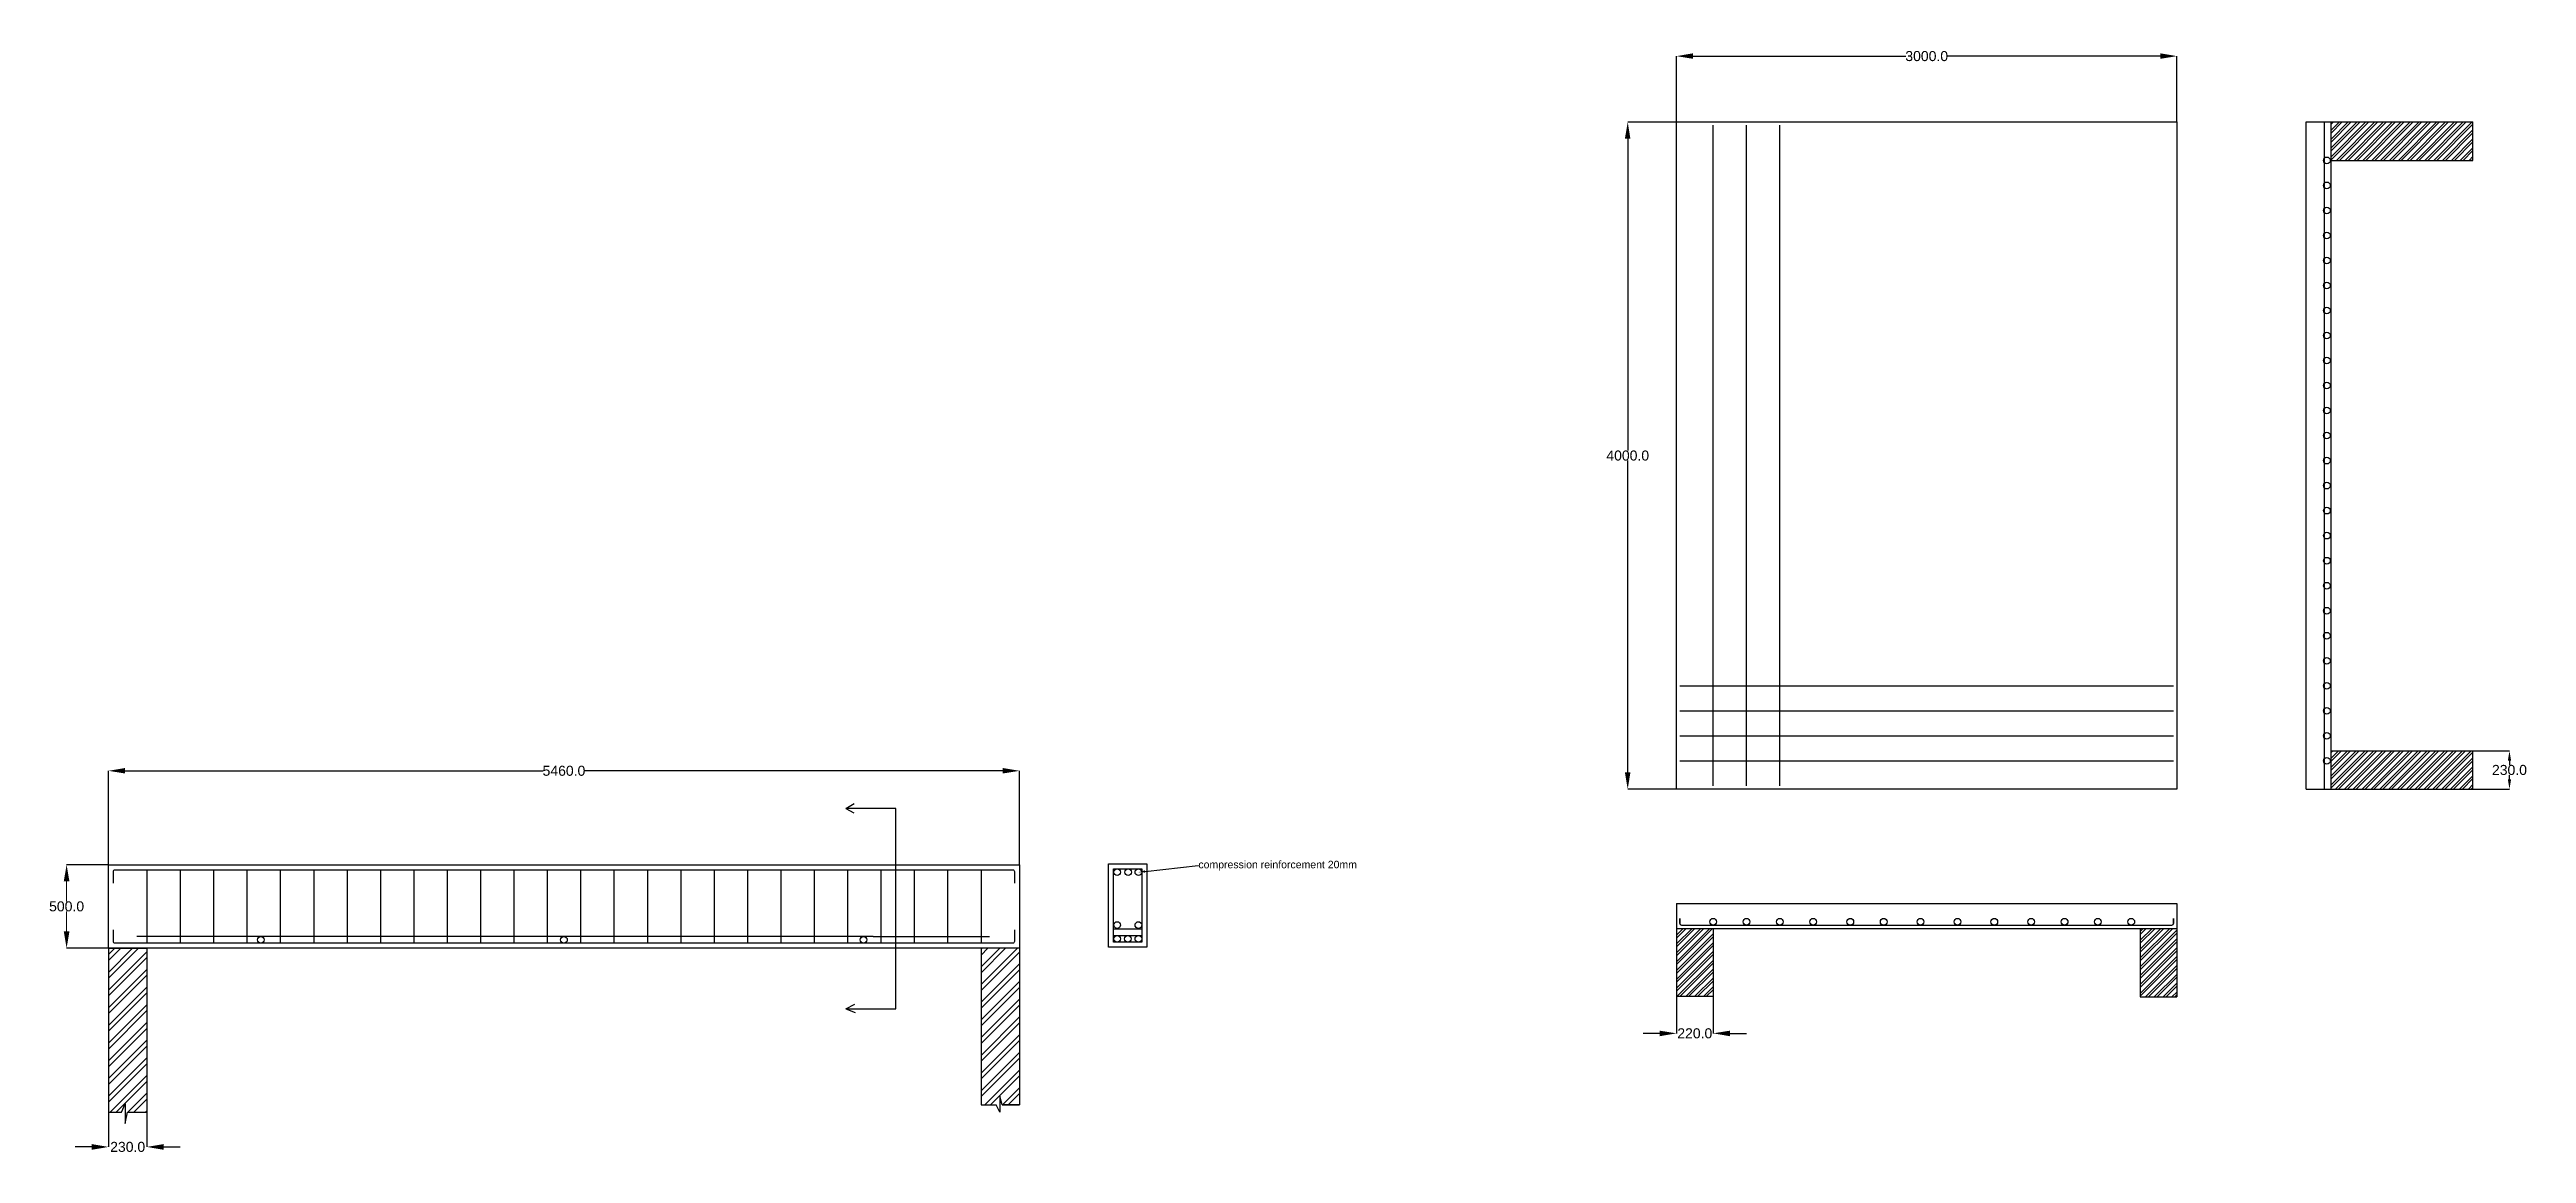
# Model space of a CAD drawing. Header units: millimetres. Extents: x 40145 to 205557, y -151835 to 42548.
# Drawn here: x 95506 to 110352, y 26145 to 32764 of the extents above; entities that cross this region are included whole.
import ezdxf
from ezdxf import colors
from ezdxf.entities.mleader import LeaderData, LeaderLine
from ezdxf.math import Vec2, Vec3

# ---------------------------------------------------------------- set-up
doc = ezdxf.new("R2010")
doc.units = ezdxf.units.MM
doc.styles.get("Standard").update_dxf_attribs({"font": 'arial.ttf'})
doc.dimstyles.get("Standard").update_dxf_attribs({"dimtxt": 0.18, "dimasz": 0.18, "dimexe": 0.18, "dimexo": 0.0625, "dimgap": 0.09, "dimtad": 0, "dimtih": 1, "dimtoh": 1, "dimdec": 4, "dimzin": 0, "dimdsep": 46, "dimtxsty": 'Standard', "dimcen": 0.09, "dimadec": 0, "dimazin": 0, "dimtfac": 1, "dimtdec": 4, "dimtofl": 0, "dimtmove": 0, "dimatfit": 3, "dimfxl": 1, "dimtolj": 1, "dimtzin": 0, "dimarcsym": 0})
pattern_1 = [(45, (91409.085, 27553.966), (-26.516504, 26.516504), []), (45, (91426.762, 27553.966), (-26.516504, 26.516504), [])]

msp = doc.modelspace()

# ---------------------------------------------------------------- blocks, each defined once
blk = doc.blocks.new('*D29')
at = {"color": 0, "lineweight": -2, "transparency": 16777216}
for p, q in [((105257, 32329), (105257, 32724)), ((105357, 32724), (106632, 32724)), ((108157, 32724), (106881, 32724)), ((108257, 32329), (108257, 32724))]:
    blk.add_line(p, q, dxfattribs=at)
at = {"color": 0, "transparency": 16777216}
for points in [[(105357, 32741), (105357, 32708), (105257, 32724)], [(108157, 32741), (108157, 32708), (108257, 32724)]]:
    blk.add_solid(points, dxfattribs=at)
at = {"layer": 'Defpoints', "color": 0, "transparency": 16777216}
for p in [(108257, 32724), (105257, 32329), (108257, 32329)]:
    blk.add_point(p, dxfattribs=at)
at = {"color": 0, "transparency": 16777216, "insert": (106757, 32724), "char_height": 60, "attachment_point": 5}
blk.add_mtext('\\A1;3000.0', dxfattribs=at)
blk = doc.blocks.new('*D30')
at = {"color": 0, "lineweight": -2, "transparency": 16777216}
for p, q in [((105257, 32329), (104965, 32329)), ((105257, 28329), (104965, 28329))]:
    blk.add_line(p, q, dxfattribs=at)
at = {"color": 0, "lineweight": -3, "transparency": 16777216}
for p, q in [((104965, 32229), (104965, 30360)), ((104965, 28429), (104965, 30299))]:
    blk.add_line(p, q, dxfattribs=at)
at = {"color": 0, "transparency": 16777216}
for points in [[(104948, 32229), (104981, 32229), (104965, 32329)], [(104948, 28429), (104981, 28429), (104965, 28329)]]:
    blk.add_solid(points, dxfattribs=at)
at = {"layer": 'Defpoints', "color": 0, "transparency": 16777216}
for p in [(105257, 32329), (104965, 28329), (105257, 28329)]:
    blk.add_point(p, dxfattribs=at)
at = {"color": 0, "transparency": 16777216, "insert": (104965, 30329), "char_height": 60, "attachment_point": 5}
blk.add_mtext('\\A1;4000.0', dxfattribs=at)
blk = doc.blocks.new('*D31')
at = {"color": 0, "lineweight": -2, "transparency": 16777216}
for p, q in [((95859, 27876), (95859, 28439)), ((95959, 28439), (98464, 28439)), ((101219, 28439), (98713, 28439)), ((101319, 27876), (101319, 28439))]:
    blk.add_line(p, q, dxfattribs=at)
at = {"color": 0, "transparency": 16777216}
for points in [[(95959, 28456), (95959, 28423), (95859, 28439)], [(101219, 28456), (101219, 28423), (101319, 28439)]]:
    blk.add_solid(points, dxfattribs=at)
at = {"layer": 'Defpoints', "color": 0, "transparency": 16777216}
for p in [(101319, 28439), (95859, 27876), (101319, 27876)]:
    blk.add_point(p, dxfattribs=at)
at = {"color": 0, "transparency": 16777216, "insert": (98589, 28439), "char_height": 60, "attachment_point": 5}
blk.add_mtext('\\A1;5460.0', dxfattribs=at)
blk = doc.blocks.new('*D32')
at = {"color": 0, "lineweight": -2, "transparency": 16777216}
for p, q in [((95859, 27876), (95608, 27876)), ((95859, 27376), (95608, 27376))]:
    blk.add_line(p, q, dxfattribs=at)
at = {"color": 0, "lineweight": 15, "transparency": 16777216}
for p, q in [((95608, 27776), (95608, 27656)), ((95608, 27476), (95608, 27595))]:
    blk.add_line(p, q, dxfattribs=at)
at = {"color": 0, "transparency": 16777216}
for points in [[(95591, 27776), (95625, 27776), (95608, 27876)], [(95591, 27476), (95625, 27476), (95608, 27376)]]:
    blk.add_solid(points, dxfattribs=at)
at = {"layer": 'Defpoints', "color": 0, "transparency": 16777216}
for p in [(95859, 27876), (95608, 27376), (95859, 27376)]:
    blk.add_point(p, dxfattribs=at)
at = {"color": 0, "transparency": 16777216, "insert": (95608, 27626), "char_height": 60, "attachment_point": 5}
blk.add_mtext('\\A1;500.0', dxfattribs=at)
blk = doc.blocks.new('*D33')
at = {"color": 0, "lineweight": -2, "transparency": 16777216}
for p, q in [((95859, 26392), (95859, 26184)), ((96089, 26392), (96089, 26184)), ((95759, 26184), (95659, 26184)), ((96189, 26184), (96289, 26184))]:
    blk.add_line(p, q, dxfattribs=at)
at = {"color": 0, "transparency": 16777216}
for points in [[(95759, 26201), (95759, 26167), (95859, 26184)], [(96189, 26201), (96189, 26167), (96089, 26184)]]:
    blk.add_solid(points, dxfattribs=at)
at = {"layer": 'Defpoints', "color": 0, "transparency": 16777216}
for p in [(95859, 26392), (96089, 26392), (96089, 26184)]:
    blk.add_point(p, dxfattribs=at)
at = {"color": 0, "transparency": 16777216, "insert": (95974, 26184), "char_height": 60, "attachment_point": 5}
blk.add_mtext('\\A1;230.0', dxfattribs=at)
blk = doc.blocks.new('*D34')
at = {"color": 0, "lineweight": -2, "transparency": 16777216}
for p, q in [((105257, 27087), (105257, 26864)), ((105477, 27087), (105477, 26864)), ((105157, 26865), (105057, 26865)), ((105577, 26865), (105677, 26865))]:
    blk.add_line(p, q, dxfattribs=at)
at = {"color": 0, "transparency": 16777216}
for points in [[(105157, 26881), (105157, 26848), (105257, 26865)], [(105577, 26881), (105577, 26848), (105477, 26865)]]:
    blk.add_solid(points, dxfattribs=at)
at = {"layer": 'Defpoints', "color": 0, "transparency": 16777216}
for p in [(105257, 27087), (105477, 27087), (105477, 26865)]:
    blk.add_point(p, dxfattribs=at)
at = {"color": 0, "transparency": 16777216, "insert": (105367, 26865), "char_height": 60, "attachment_point": 5}
blk.add_mtext('\\A1;220.0', dxfattribs=at)
blk = doc.blocks.new('*D35')
at = {"color": 0, "lineweight": -2, "transparency": 16777216}
for p, q in [((110031, 28559), (110250, 28559)), ((110250, 28499), (110250, 28475)), ((110250, 28389), (110250, 28413)), ((110031, 28329), (110250, 28329))]:
    blk.add_line(p, q, dxfattribs=at)
at = {"color": 0, "transparency": 16777216}
for points in [[(110240, 28499), (110260, 28499), (110250, 28559)], [(110240, 28389), (110260, 28389), (110250, 28329)]]:
    blk.add_solid(points, dxfattribs=at)
at = {"layer": 'Defpoints', "color": 0, "transparency": 16777216}
for p in [(110031, 28559), (110031, 28329), (110250, 28329)]:
    blk.add_point(p, dxfattribs=at)
at = {"color": 0, "transparency": 16777216, "insert": (110250, 28444), "char_height": 60, "attachment_point": 5}
blk.add_mtext('\\A1;230.0', dxfattribs=at)

# ---------------------------------------------------------------- dimensions: what is measured, and where the dimension line sits
for base, p1, p2, picture, middle in [((108256.61651, 32724.31344), (105256.61651, 32329.22768), (108256.61651, 32329.22768), '*D29', (106756.61651, 32724.31344)), ((101318.82872, 28439.23012), (95858.82872, 27875.62105), (101318.82872, 27875.62105), '*D31', (98588.82872, 28439.23012)), ((105476.61651, 26864.65604), (105256.61651, 27087.3007), (105476.61651, 27087.3007), '*D34', (105366.61651, 26864.65604)), ((96088.82872, 26184.1403), (95858.82872, 26392.37238), (96088.82872, 26392.37238), '*D33', (95973.82872, 26184.1403))]:
    dim = msp.add_linear_dim(base=base, p1=p1, p2=p2, dimstyle='Standard', override={"dimtxt": 60, "dimasz": 100, "dimdec": 1})
    dim.commit()
    dim.dimension.update_dxf_attribs({"geometry": picture, "text_midpoint": middle})
for base, p1, p2, override, picture, middle in [((104964.68509, 28329.22768), (105256.61651, 32329.22768), (105256.61651, 28329.22768), {"dimtxt": 60, "dimasz": 100, "dimdec": 1, "dimlwd": 65533}, '*D30', (104964.68509, 30329.22768)), ((110249.54378, 28329.22768), (110031.03429, 28559.22768), (110031.03429, 28329.22768), {"dimtxt": 60, "dimasz": 60, "dimdec": 1}, '*D35', (110249.54378, 28444.22768)), ((95607.94566, 27375.62105), (95858.82872, 27875.62105), (95858.82872, 27375.62105), {"dimtxt": 60, "dimasz": 100, "dimdec": 1, "dimlwd": 15}, '*D32', (95607.94566, 27625.62105))]:
    dim = msp.add_linear_dim(base=base, p1=p1, p2=p2, angle=90, dimstyle='Standard', override=override)
    dim.commit()
    dim.dimension.update_dxf_attribs({"geometry": picture, "text_midpoint": middle})

# ---------------------------------------------------------------- hatches: boundary and pattern name
h = msp.add_hatch()
h.set_pattern_fill('ANSI32', color=256, scale=100)
h.set_pattern_definition(pattern_1)
h.paths.add_polyline_path([(110031.03429, 28329.22768), (110031.03429, 28559.22768), (109181.03429, 28559.22768), (109181.03429, 28329.22768)])
h.paths.add_polyline_path([(109181.03429, 32329.22768), (109181.03429, 32099.22768), (110031.03429, 32099.22768), (110031.03429, 32329.22768)])
h = msp.add_hatch()
h.set_pattern_fill('ANSI32', color=256, scale=100)
h.set_pattern_definition(pattern_1)
h.paths.add_polyline_path([(105476.61651, 27494.38987), (105256.61651, 27494.38987), (105256.61651, 27087.3007), (105476.61651, 27087.3007)])
h.paths.add_polyline_path([(108256.61651, 27494.38987), (108036.61651, 27494.38987), (108036.61651, 27083.29929), (108256.61651, 27083.29929)])
h = msp.add_hatch()
h.set_pattern_fill('ANSI32', color=256, scale=200)
h.set_pattern_definition([(45, (91409.085, 27553.966), (-53.033, 53.033), []), (45, (91444.44, 27553.966), (-53.033, 53.033), [])])
h.paths.add_polyline_path([(96088.82872, 27375.62105), (95858.82872, 27375.62105), (95858.82872, 26392.37238), (96088.82872, 26392.37238), (96088.82872, 26395.57656)])
h.paths.add_polyline_path([(101318.82872, 27375.62105), (101088.82872, 27375.62105), (101088.82872, 26437.00402), (101318.82872, 26437.00402)])

# ---------------------------------------------------------------- linework, layer by layer
for p, q in [((105476.61651, 28349.22768), (105476.61651, 32309.22768)), ((105676.61651, 28349.22768), (105676.61651, 32309.22768)), ((105876.61651, 28349.22768), (105876.61651, 32309.22768)), ((109031.03429, 28329.22768), (109031.03429, 32329.22768)), ((109031.03429, 32329.22768), (110031.03429, 32329.22768)), ((109141.03429, 28329.22768), (109141.03429, 32329.22768)), ((109181.03429, 28329.22768), (109181.03429, 32329.22768)), ((110031.03429, 32099.22768), (110031.03429, 32329.22768)), ((109181.03429, 32099.22768), (110031.03429, 32099.22768)), ((105276.61651, 28949.22768), (108236.61651, 28949.22768)), ((105276.61651, 28799.22768), (108236.61651, 28799.22768)), ((105276.61651, 28649.22768), (108236.61651, 28649.22768)), ((109181.03429, 28559.22768), (110031.03429, 28559.22768)), ((110031.03429, 28329.22768), (110031.03429, 28559.22768)), ((105276.61651, 28499.22768), (108236.61651, 28499.22768)), ((100278.32614, 28212.67474), (100327.53983, 28242.2539)), ((100278.32614, 28212.67474), (100325.85845, 28186.80305)), ((109031.03429, 28329.22768), (110031.03429, 28329.22768)), ((96088.82872, 27845.62105), (96088.82872, 27405.62105)), ((96288.82872, 27845.62105), (96288.82872, 27405.62105)), ((96488.82872, 27845.62105), (96488.82872, 27405.62105)), ((96688.82872, 27845.62105), (96688.82872, 27405.62105)), ((96888.82872, 27845.62105), (96888.82872, 27405.62105)), ((97088.82872, 27845.62105), (97088.82872, 27405.62105)), ((97288.82872, 27845.62105), (97288.82872, 27405.62105)), ((97488.82872, 27845.62105), (97488.82872, 27405.62105)), ((97688.82872, 27845.62105), (97688.82872, 27405.62105)), ((97888.82872, 27845.62105), (97888.82872, 27405.62105)), ((98088.82872, 27845.62105), (98088.82872, 27405.62105)), ((98288.82872, 27845.62105), (98288.82872, 27405.62105)), ((98488.82872, 27845.62105), (98488.82872, 27405.62105)), ((98688.82872, 27845.62105), (98688.82872, 27405.62105)), ((98888.82872, 27845.62105), (98888.82872, 27405.62105)), ((99088.82872, 27845.62105), (99088.82872, 27405.62105)), ((99288.82872, 27845.62105), (99288.82872, 27405.62105)), ((99488.82872, 27845.62105), (99488.82872, 27405.62105)), ((99688.82872, 27845.62105), (99688.82872, 27405.62105)), ((99888.82872, 27845.62105), (99888.82872, 27405.62105)), ((100088.82872, 27845.62105), (100088.82872, 27405.62105)), ((100288.82872, 27845.62105), (100288.82872, 27405.62105)), ((100488.82872, 27845.62105), (100488.82872, 27405.62105)), ((100688.82872, 27845.62105), (100688.82872, 27405.62105)), ((100888.82872, 27845.62105), (100888.82872, 27405.62105)), ((101088.82872, 27845.62105), (101088.82872, 27405.62105)), ((105256.61651, 27644.38987), (105256.61651, 27644.38987)), ((105256.61651, 27644.38987), (108256.61651, 27644.38987)), ((105256.61651, 27644.38987), (105256.61651, 27087.3007)), ((108256.61651, 27644.38987), (108256.61651, 27083.29929)), ((101883.24102, 27492.20283), (102053.24102, 27492.20283)), ((105256.61651, 27514.38987), (105256.61651, 27514.38987)), ((105256.61651, 27514.38987), (105256.61651, 27514.38987)), ((105256.61651, 27514.38987), (105256.61651, 27514.38987)), ((105256.61651, 27514.38987), (105256.61651, 27514.38987)), ((105256.61651, 27514.38987), (105256.61651, 27514.38987)), ((105256.61651, 27494.38987), (108256.61651, 27494.38987)), ((105276.61651, 27554.38987), (105276.61651, 27524.38987)), ((105276.61651, 27524.38987), (105276.61651, 27554.38987)), ((105286.61651, 27514.38987), (108226.61651, 27514.38987)), ((105476.61651, 27494.38987), (105476.61651, 27087.3007)), ((108036.61651, 27494.38987), (108036.61651, 27083.29929)), ((108236.61651, 27554.38987), (108236.61651, 27524.38987)), ((108236.61651, 27524.38987), (108236.61651, 27554.38987)), ((108236.61651, 27554.38987), (108236.61651, 27554.38987)), ((95858.82872, 27375.62105), (95858.82872, 26392.37238)), ((95858.82872, 27375.62105), (96088.82872, 27375.62105)), ((96771.80641, 27445.62105), (96029.43272, 27445.62105)), ((96088.82872, 27375.62105), (96088.82872, 26395.57656)), ((100442.32485, 27445.62105), (96771.80641, 27445.62105)), ((100442.32485, 27445.62105), (101139.30724, 27445.62105)), ((101318.82872, 27375.62105), (101088.82872, 27375.62105)), ((101088.82872, 27375.62105), (101088.82872, 27375.62105)), ((101088.82872, 27375.62105), (101088.82872, 26437.00402)), ((101318.82872, 27375.62105), (101318.82872, 26437.00402)), ((101883.24102, 27412.20283), (101883.24102, 27452.20283)), ((101883.24102, 27452.20283), (102053.24102, 27452.20283)), ((101883.24102, 27412.20283), (101883.24102, 27442.20283)), ((101883.24102, 27412.20283), (101883.24102, 27432.20283)), ((100278.32614, 27012.67474), (100332.58409, 27039.13859)), ((105256.61651, 27087.3007), (105476.61651, 27087.3007)), ((108036.61651, 27083.29929), (108256.61651, 27083.29929)), ((100278.32614, 27012.67474), (100334.26548, 26990.40906)), ((95937.1808, 26392.37238), (95958.91636, 26441.85992)), ((95958.91636, 26441.85992), (95958.91636, 26324.56337)), ((101088.82872, 26437.00402), (101178.61974, 26437.00402)), ((101088.82872, 26437.00402), (101178.61974, 26437.00402)), ((101088.82872, 26437.00402), (101178.61974, 26437.00402)), ((101088.82872, 26437.00402), (101178.61974, 26437.00402)), ((101088.82872, 26437.00402), (101178.61974, 26437.00402)), ((101088.82872, 26437.00402), (101178.61974, 26437.00402)), ((101088.82872, 26437.00402), (101178.61974, 26437.00402)), ((101201.24845, 26391.63858), (101178.61974, 26437.00402)), ((101216.3096, 26437.00402), (101201.24845, 26487.59159)), ((101201.24845, 26487.59159), (101201.24845, 26391.63858)), ((101204.62407, 26437.00402), (101204.62407, 26437.00402)), ((101216.3096, 26437.00402), (101318.82872, 26437.00402)), ((101318.82872, 26437.00402), (101216.3096, 26437.00402)), ((95858.82872, 26392.37238), (95937.1808, 26392.37238)), ((95858.82872, 26392.37238), (95937.1808, 26392.37238)), ((95958.91636, 26324.56337), (95973.82872, 26392.37238)), ((95973.82872, 26392.37238), (96088.82872, 26392.37238)), ((96088.82872, 26395.57656), (96088.82872, 26392.37238))]:
    msp.add_line(p, q)
for points in [[(105256.61651, 32329.22768), (108256.61651, 32329.22768), (108256.61651, 28329.22768), (105256.61651, 28329.22768)], [(95858.82872, 27875.62105), (101318.82872, 27875.62105), (101318.82872, 27375.62105), (95858.82872, 27375.62105)], [(101853.24102, 27882.20283), (102083.24102, 27882.20283), (102083.24102, 27382.20283), (101853.24102, 27382.20283)], [(101883.24102, 27852.20283), (102053.24102, 27852.20283), (102053.24102, 27412.20283), (101883.24102, 27412.20283)]]:
    msp.add_lwpolyline(points, close=True)
msp.add_lwpolyline([(100278.32614, 27012.67474), (100578.32614, 27012.67474), (100578.32614, 28212.67474), (100278.32614, 28212.67474)])
for points in [[(95888.82872, 27765.62105), (95888.82872, 27835.62105, -0.4142135624), (95898.82872, 27845.62105), (101278.82872, 27845.62105, -0.4142135624), (101288.82872, 27835.62105), (101288.82872, 27765.62105)], [(101288.82872, 27485.62105), (101288.82872, 27415.62105, -0.4142135624), (101278.82872, 27405.62105), (95898.82872, 27405.62105, -0.4142135624), (95888.82872, 27415.62105), (95888.82872, 27485.62105)]]:
    msp.add_lwpolyline(points, format="xyb")
for centre in [(109155.90592, 32098.97903), (109155.90592, 31948.97903), (109155.90592, 31798.97903), (109155.90592, 31648.97903), (109155.90592, 31498.97903), (109155.90592, 31348.97903), (109155.90592, 31198.97903), (109155.90592, 31048.97903), (109155.90592, 30898.97903), (109155.90592, 30748.97903), (109155.90592, 30598.97903), (109155.90592, 30448.97903), (109155.90592, 30298.97903), (109155.90592, 30148.97903), (109155.90592, 29998.97903), (109155.90592, 29848.97903), (109155.90592, 29698.97903), (109155.90592, 29548.97903), (109155.90592, 29398.97903), (109155.90592, 29248.97903), (109155.90592, 29098.97903), (109155.90592, 28948.97903), (109155.90592, 28798.97903), (109155.90592, 28648.97903), (109155.90592, 28498.97903), (101905.28865, 27831.14883), (101970.89676, 27831.14883), (102032.03944, 27831.14883), (101904.32664, 27514.471), (102031.87559, 27514.471), (105476.61651, 27534.38987), (105676.61651, 27534.38987), (105676.61651, 27534.38987), (105876.61651, 27534.38987), (105876.61651, 27534.38987), (105876.61651, 27534.38987), (105876.61651, 27534.38987), (106076.61651, 27534.38987), (106076.61651, 27534.38987), (106076.61651, 27534.38987), (106299.14369, 27534.38987), (106299.14369, 27534.38987), (106499.14369, 27534.38987), (106499.14369, 27534.38987), (106720.16005, 27534.38987), (106941.1764, 27534.38987), (107162.19276, 27534.38987), (107383.20912, 27534.38987), (107583.20912, 27534.38987), (107583.20912, 27534.38987), (107583.67343, 27534.38987), (107783.20912, 27534.38987), (107983.20912, 27534.38987), (96771.80641, 27425.62105), (98588.82872, 27425.62105), (100383.85723, 27425.62105), (101904.32664, 27432.20283), (101968.24102, 27432.20283), (102031.87559, 27432.20283)]:
    msp.add_circle(centre, 20)
for centre, start, end in [((105286.61651, 27524.38987), 180, 270), ((108226.61651, 27524.38987), 270, 0)]:
    msp.add_arc(centre, 10, start, end)

msp.set_redraw_order([(e.dxf.handle, doc.entitydb.next_handle()) for e in msp.query("TEXT MTEXT ATTDEF DIMENSION ARC_DIMENSION")])  # texts and dimensions are drawn at this point

# ---------------------------------------------------------------- leaders
ml = msp.add_multileader_mtext('Standard')
ml.set_content('compression reinforcement 20mm', color=256)
ml.set_leader_properties()
ml.build(insert=Vec2(0, 0))
ml.multileader.update_dxf_attribs({"dogleg_length": 0.36, "arrow_head_size": 40})
ctx = ml.context
ctx.base_point, ctx.char_height, ctx.arrow_head_size, ctx.landing_gap_size, ctx.plane_origin = Vec3(102391.55854, 27871.02428), 45, 40, 0.09, Vec3(102032.03944, 27831.14883)
notes = []
notes.append((ctx, [(0, (1, 1, 0), (102391.19854, 27871.02428), (1, 0), 0.36, [(0, [(102032.03944, 27831.14883)], 0, [])])]))
ctx.mtext.insert, ctx.mtext.flow_direction = Vec3(102391.64854, 27899.77087), 5
for ctx, leaders in notes:
    for number, flags, end, landing, length, lines in leaders:
        leader = LeaderData()
        leader.index, (leader.has_last_leader_line, leader.has_dogleg_vector, leader.attachment_direction) = number, flags
        leader.last_leader_point, leader.dogleg_vector, leader.dogleg_length = Vec3(end), Vec3(landing), length
        for number, points, colour, breaks in lines:
            line = LeaderLine()
            line.index, line.vertices, line.color, line.breaks = number, Vec3.list(points), colors.encode_raw_color(colour), breaks
            leader.lines.append(line)
        ctx.leaders.append(leader)

doc.saveas('drawing.dxf')
